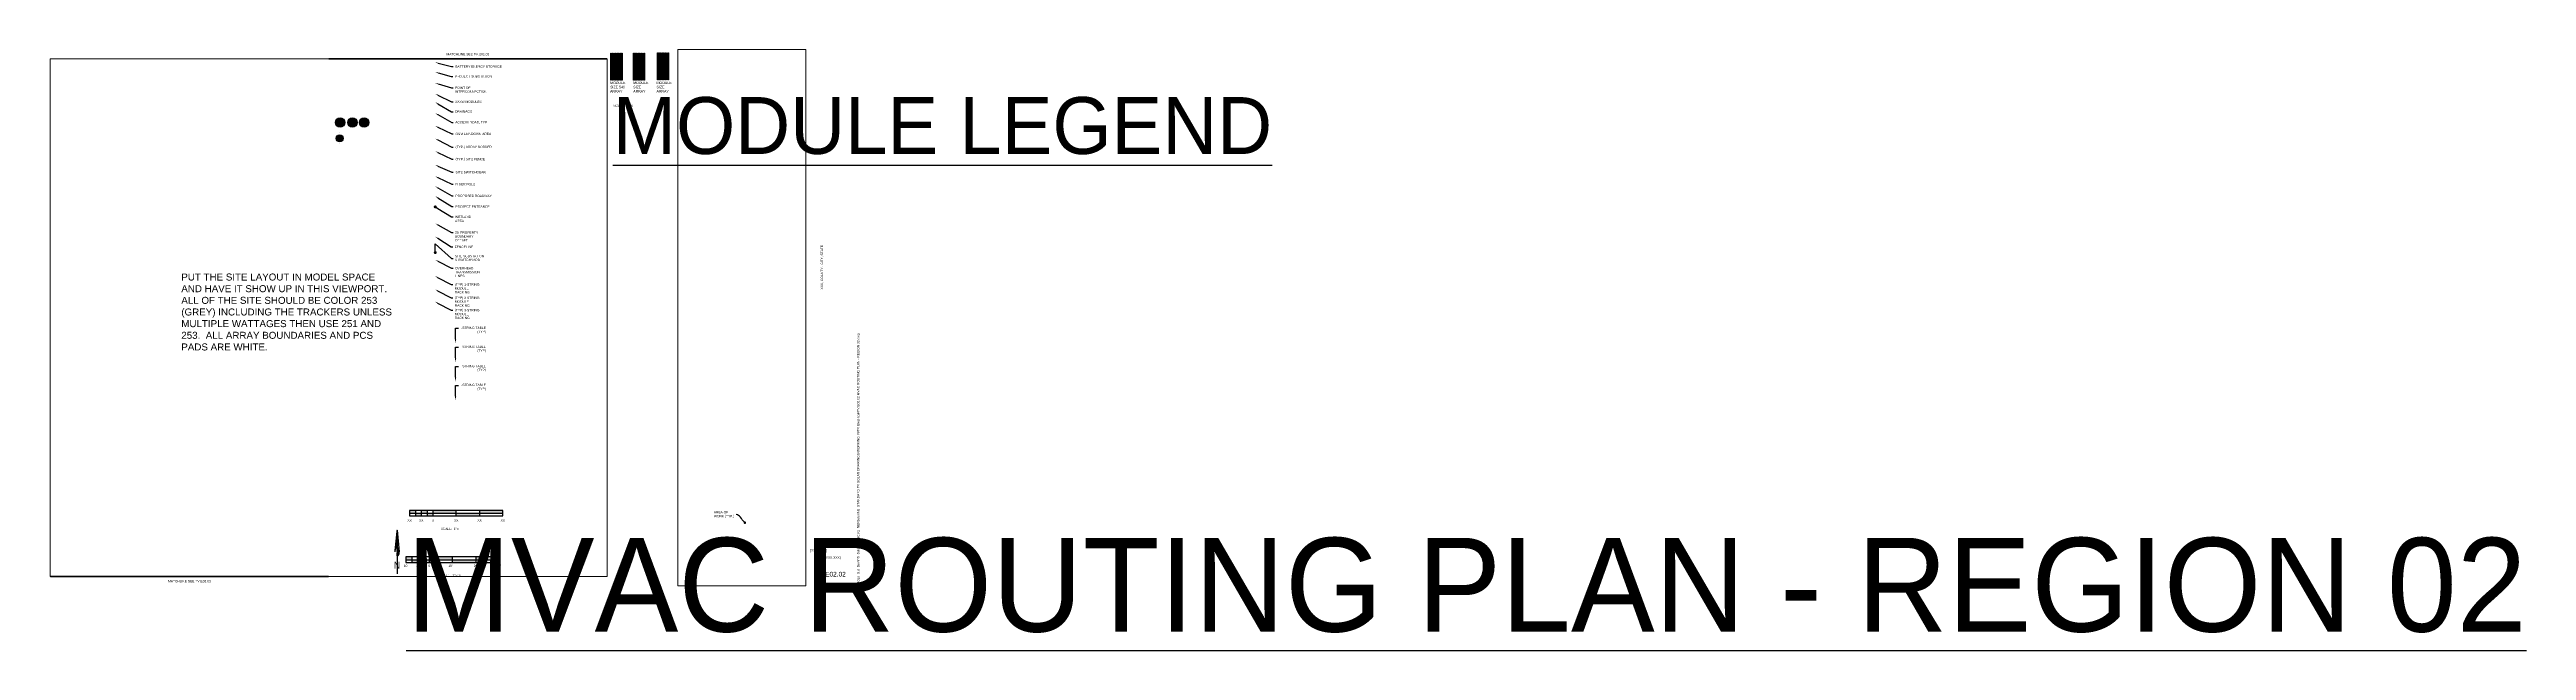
# Paper-space layout 'PV.E02.02 MVAC ROUTING PLAN - REGION 02' of a CAD drawing. Header units: feet. Extents: x 0 to 106, y -3 to 23.
import ezdxf
from ezdxf import colors
from ezdxf.entities.mleader import LeaderData, LeaderLine
from ezdxf.enums import TextEntityAlignment as Align
from ezdxf.math import Vec2, Vec3

# ---------------------------------------------------------------- set-up
doc = ezdxf.new("R2018")
doc.units = ezdxf.units.FT
doc.header["$MEASUREMENT"] = 0
doc.linetypes.add('PHANTOM', pattern=[0.5, 0.25, -0.05, 0.05, -0.05, 0.05, -0.05])
for name, color, linetype in [('G-ANNO-TEXT', 1, 'Continuous'), ('G-ANNO-TTBL', 1, 'Continuous'), ('G-MATC-LINE', 6, 'PHANTOM'), ('JINKO 535', 253, 'Continuous'), ('JINKO 540', 250, 'Continuous'), ('RISEN', 251, 'Continuous')]:
    doc.layers.add(name, color=color, linetype=linetype)
doc.layers.add('G-NPLT', color=67, linetype='Continuous', plot=False)
doc.layers.add('VP', color=31, linetype='Continuous', plot=False)
doc.styles.add('NEI-A', font='arial.ttf')
doc.styles.get("Standard").update_dxf_attribs({"font": 'arial.ttf'})

# ---------------------------------------------------------------- blocks, each defined once
blk = doc.blocks.new('ARRAY_LETTER')
h = blk.add_hatch(color=255)
h.dxf.hatch_style = 1
edge = h.paths.add_edge_path()
edge.add_arc((0, 0), 0.2, 0, 360)
at = {"layer": 'G-ANNO-TEXT'}
blk.add_circle((0, 0), 0.2, dxfattribs=at)
at = {"layer": 'G-ANNO-TEXT', "style": 'NEI-A'}
blk.add_attdef('ARRAY_LETTER', text='', height=0.13, dxfattribs=at).set_placement((0, 0), align=Align.MIDDLE_CENTER)
blk = doc.blocks.new('PV - LEGEND CALLOUT')
h = blk.add_hatch(color=255)
h.dxf.hatch_style = 1
edge = h.paths.add_edge_path()
edge.add_arc((0, 0), 0.15625, 0, 360)
at = {"layer": 'Defpoints', "color": 2}
for p, q in [((0, 0.24375), (0, 0.24375)), ((0, -0.24375), (0, -0.24375))]:
    blk.add_line(p, q, dxfattribs=at)
at = {"layer": 'G-ANNO-TEXT', "linetype": 'Continuous'}
blk.add_circle((0, 0), 0.15625, dxfattribs=at)
at = {"layer": 'G-ANNO-TEXT', "style": 'NEI-A'}
blk.add_attdef('PV_LEGEND_CALLOUT', text='', height=0.125, dxfattribs=at).set_placement((0, 0), align=Align.MIDDLE_CENTER)
blk.add_attdef('PV_LEGEND_DESCRIPTION', text='', height=0.1, dxfattribs=at).set_placement((0.625, 0), align=Align.MIDDLE_LEFT)
blk = doc.blocks.new('_Dot')
at = {"color": 0, "linetype": 'ByBlock', "lineweight": -2}
blk.add_line((-0.5, 0), (-1, 0), dxfattribs=at)
at = {"color": 0, "linetype": 'ByBlock', "const_width": 0.5}
blk.add_lwpolyline([(-0.25, 0, 1), (0.25, 0, 1)], format="xyb", close=True, dxfattribs=at)
blk = doc.blocks.new('1P87@52DEG F TR ID3 PVBlock')
blk.add_lwpolyline([(-7, 6), (0, 6), (0, -328), (-7, -328)], close=True)
blk = doc.blocks.new('TITLE NAME')
at = {"lineweight": 30, "flags": 104}
blk.add_attdef('TITLE_NAME', text='', height=0.25, dxfattribs=at).set_placement((-0.03, 0.21), align=Align.BOTTOM_LEFT)
at = {"style": 'NEI-A'}
for tag, p in [('SCALE:', (0, 0)), ('1"_=_', (0.56, 0))]:
    blk.add_attdef(tag, text='', height=0.109, dxfattribs=at).set_placement(p, align=Align.BOTTOM_LEFT)
blk = doc.blocks.new('TITLE NAME W_O SCALE')
at = {"lineweight": 30, "flags": 104}
blk.add_attdef('TITLE_NAME', text='', height=0.2, dxfattribs=at).set_placement((-0.03, 0.21), align=Align.BOTTOM_LEFT)
at = {"style": 'NEI-A'}
for tag, p in [('SCALE:', (0, 0)), ('1"_=_', (0.56, 0))]:
    blk.add_attdef(tag, text='', height=0.1, dxfattribs=at).set_placement(p, align=Align.BOTTOM_LEFT)
blk = doc.blocks.new('SUB_BLOCK-SCALE_1')
h = blk.add_hatch(color=256)
h.dxf.hatch_style = 1
h.paths.add_polyline_path([(-2, 0.12), (-2, 0), (-1.75, 0), (-1.75, 0.12)])
h.paths.add_polyline_path([(-1.75, 0), (-1.75, -0.12), (-1.5, -0.12), (-1.5, 0)])
h.paths.add_polyline_path([(-1.25, 0.12), (-1.5, 0.12), (-1.5, 0), (-1.25, 0)])
h.paths.add_polyline_path([(-1.25, 0), (-1.25, -0.12), (-1, -0.12), (-1, 0)])
h.paths.add_polyline_path([(0, 0), (0, 0.12), (-1, 0.12), (-1, 0)])
h.paths.add_polyline_path([(1, -0.12), (1, 0), (0, 0), (0, -0.12)])
h.paths.add_polyline_path([(1, 0.12), (1, 0), (2, 0), (2, 0.12)])
for p, q in [((-2, 0), (2, 0)), ((-1.75, 0.12), (-1.75, -0.12)), ((-1.5, 0.12), (-1.5, -0.12)), ((-1.25, 0.12), (-1.25, -0.12)), ((-1, 0.12), (-1, -0.12)), ((0, -0.12), (0, 0.12))]:
    blk.add_line(p, q)
at = {"color": 0, "linetype": 'ByBlock', "lineweight": -2}
blk.add_line((1, 0.12), (1, -0.12), dxfattribs=at)
blk.add_lwpolyline([(-2, 0.12), (-2, -0.12), (2, -0.12), (2, 0.12)], close=True, dxfattribs=at)
at = {"insert": (-0.66, -0.67), "char_height": 0.1, "width": 0.4822, "attachment_point": 4, "style": 'NEI-A'}
blk.add_mtext('\\pxql;SCALE:', dxfattribs=at)
at = {"linetype": 'ByBlock', "lineweight": -2, "style": 'NEI-A', "flags": 8}
for tag, p in [('#1', (-2, -0.26)), ('#2', (-1.5, -0.26)), ('#3', (-1, -0.26)), ('#4', (0, -0.26)), ('#5', (1, -0.26)), ('#6', (2, -0.26))]:
    blk.add_attdef(tag, text='', height=0.1, dxfattribs=at).set_placement(p, align=Align.MIDDLE_CENTER)
blk.add_attdef('SCALE', text='', height=0.1, dxfattribs=at).set_placement((0, -0.67), align=Align.MIDDLE_LEFT)
blk = doc.blocks.new('*U17')
ref = blk.add_blockref('SUB_BLOCK-SCALE_1', (0, 0))
ref.add_attrib('#1', "10'", dxfattribs={"linetype": 'ByBlock', "lineweight": -2, "height": 0.1, "style": 'NEI-A', "flags": 8}).set_placement((-2, -0.26), align=Align.MIDDLE)
ref.add_attrib('#2', "5'", dxfattribs={"linetype": 'ByBlock', "lineweight": -2, "height": 0.1, "style": 'NEI-A', "flags": 8}).set_placement((-1.5, -0.26), align=Align.MIDDLE)
ref.add_attrib('#3', '0', dxfattribs={"linetype": 'ByBlock', "lineweight": -2, "height": 0.1, "style": 'NEI-A', "flags": 8}).set_placement((-1, -0.26), align=Align.MIDDLE)
ref.add_attrib('#4', "10'", dxfattribs={"linetype": 'ByBlock', "lineweight": -2, "height": 0.1, "style": 'NEI-A', "flags": 8}).set_placement((-0.09, -0.26), align=Align.MIDDLE)
ref.add_attrib('#5', "20'", dxfattribs={"linetype": 'ByBlock', "lineweight": -2, "height": 0.1, "style": 'NEI-A', "flags": 8}).set_placement((1, -0.26), align=Align.MIDDLE)
ref.add_attrib('#6', "30'", dxfattribs={"linetype": 'ByBlock', "lineweight": -2, "height": 0.1, "style": 'NEI-A', "flags": 8}).set_placement((2, -0.26), align=Align.MIDDLE)
ref.add_attrib('SCALE', '1"=10\'', dxfattribs={"linetype": 'ByBlock', "lineweight": -2, "height": 0.1, "style": 'NEI-A', "flags": 8}).set_placement((0, -0.67), align=Align.MIDDLE_LEFT)
blk = doc.blocks.new('NORTH ARROW VERTICAL')
h = blk.add_hatch()
h.set_pattern_fill('ANSI31', color=0, scale=0.01, style=0)
h.paths.add_polyline_path([(-0.029, 0.337, -0.067391), (-0.022, 0.357, -0.104279), (-0.011, 0.371, -0.174286), (0, 0.375), (0, 0.625)])
h.paths.add_polyline_path([(0.031, 0.312), (0.029, 0.337, 0.067391), (0.022, 0.357, 0.104279), (0.011, 0.371, 0.174286), (0, 0.375), (0, 0.25, 0.174286), (0.011, 0.254, 0.104279), (0.022, 0.268, 0.065115), (0.029, 0.287, 0.051264)])
at = {"color": 0}
for p, q in [((0, 0.625), (-0.031, 0.312)), ((0, 0.625), (0.031, 0.312)), ((0, 0.625), (0, 0.375)), ((0, 0.375), (0, 0.25)), ((0, 0.25), (0, 0))]:
    blk.add_line(p, q, dxfattribs=at)
for points in [[(0, 0.375, 0.174286), (-0.011, 0.371, 0.104279), (-0.022, 0.357, 0.065115), (-0.029, 0.338, 0.051264), (-0.031, 0.312, 0.051264)], [(0.031, 0.312, 0.051264), (0.029, 0.338, 0.065115), (0.022, 0.357, 0.104279), (0.011, 0.371, 0.174286), (0, 0.375, 0.174286)], [(0, 0.25, 0.174286), (0.011, 0.254, 0.104279), (0.022, 0.268, 0.065115), (0.029, 0.287, 0.051264), (0.031, 0.312, 0.051264)]]:
    blk.add_lwpolyline(points, format="xyb", dxfattribs=at)
at = {"color": 0, "style": 'NEI-A', "width": 0.85}
blk.add_text('N', height=0.1, dxfattribs=at).set_placement((0, 0.122), align=Align.MIDDLE)

psp = doc.layouts.new('PV.E02.02 MVAC ROUTING PLAN - REGION 02')

# ---------------------------------------------------------------- linework, layer by layer
at = {"layer": 'G-ANNO-TEXT', "const_width": 0.0025}
for points in [[(24.04, 22.86), (24.52, 22.86), (24.52, 21.69), (24.04, 21.69)], [(25.01, 22.86), (25.49, 22.86), (25.49, 21.69), (25.01, 21.69)], [(26.04, 22.87), (26.53, 22.87), (26.53, 21.71), (26.04, 21.71)]]:
    psp.add_lwpolyline(points, close=True, dxfattribs=at)
at = {"layer": 'G-MATC-LINE', "const_width": 0.0625}
for points in [[(23.88, 22.61), (11.94, 22.61)], [(11.94, 0.4), (0, 0.4)]]:
    psp.add_lwpolyline(points, dxfattribs=at)

# ---------------------------------------------------------------- block references
for p, values in [((12.43, 19.88), {'ARRAY_LETTER': 'A'}), ((12.96, 19.88), {'ARRAY_LETTER': 'B'}), ((13.46, 19.88), {'ARRAY_LETTER': 'C'})]:
    psp.add_blockref('ARRAY_LETTER', p).add_auto_attribs(values)
ref = psp.add_blockref('PV - LEGEND CALLOUT', (12.41, 19.2), dxfattribs=dict(xscale=0.972, yscale=0.972, zscale=0.972))
ref.add_attrib('PV_LEGEND_CALLOUT', 'MS', dxfattribs={"layer": 'G-ANNO-TEXT', "height": 0.121, "style": 'NEI-A'}).set_placement((12.41, 19.2), align=Align.MIDDLE_CENTER)
at = {"layer": 'G-ANNO-TEXT'}
ref = psp.add_blockref('TITLE NAME', (24.15, 20.46), dxfattribs=at)
lines = psp.add_mtext('{\\LMODULE LEGEND}', dxfattribs={"layer": '0', "insert": (24.12, 20.97), "char_height": 2.4399, "attachment_point": 1})
ref.add_attrib('TITLE_NAME', '', (24.12, 20.97)).embed_mtext(lines)
ref.add_attrib('SCALE:', 'SCALE:', dxfattribs={"layer": '0', "height": 0.1, "style": 'NEI-A'}).set_placement((24.15, 20.52), align=Align.BOTTOM_LEFT)
ref.add_attrib('1"_=_', 'NTS', dxfattribs={"layer": '0', "height": 0.1, "style": 'NEI-A'}).set_placement((24.71, 20.52), align=Align.BOTTOM_LEFT)
ref = psp.add_blockref('SUB_BLOCK-SCALE_1', (17.41, 3.12), dxfattribs=at)
ref.add_attrib('#1', 'XX', dxfattribs={"layer": '0', "linetype": 'ByBlock', "lineweight": -2, "height": 0.1, "style": 'NEI-A'}).set_placement((15.41, 2.86), align=Align.TOP_CENTER)
ref.add_attrib('#2', 'XX', dxfattribs={"layer": '0', "linetype": 'ByBlock', "lineweight": -2, "height": 0.1, "style": 'NEI-A'}).set_placement((15.91, 2.86), align=Align.TOP_CENTER)
ref.add_attrib('#3', '0', dxfattribs={"layer": '0', "linetype": 'ByBlock', "lineweight": -2, "height": 0.1, "style": 'NEI-A'}).set_placement((16.41, 2.86), align=Align.TOP_CENTER)
ref.add_attrib('#4', 'XX', dxfattribs={"layer": '0', "linetype": 'ByBlock', "lineweight": -2, "height": 0.1, "style": 'NEI-A'}).set_placement((17.41, 2.86), align=Align.TOP_CENTER)
ref.add_attrib('#5', 'XX', dxfattribs={"layer": '0', "linetype": 'ByBlock', "lineweight": -2, "height": 0.1, "style": 'NEI-A'}).set_placement((18.41, 2.86), align=Align.TOP_CENTER)
ref.add_attrib('#6', 'XX', dxfattribs={"layer": '0', "linetype": 'ByBlock', "lineweight": -2, "height": 0.1, "style": 'NEI-A'}).set_placement((19.41, 2.86), align=Align.TOP_CENTER)
ref.add_attrib('SCALE', '1"=', dxfattribs={"layer": '0', "linetype": 'ByBlock', "lineweight": -2, "height": 0.1, "style": 'NEI-A'}).set_placement((17.41, 2.45), align=Align.MIDDLE)
at = {"layer": 'G-ANNO-TEXT', "xscale": 3, "yscale": 3, "zscale": 3}
psp.add_blockref('NORTH ARROW VERTICAL', (14.87, 0.52), dxfattribs=at)
at = {"layer": 'G-ANNO-TEXT'}
psp.add_blockref('*U17', (17.25, 1.12), dxfattribs=at)
ref = psp.add_blockref('TITLE NAME W_O SCALE', (14.36, 2.34), dxfattribs=at)
lines = psp.add_mtext('{\\LMVAC ROUTING PLAN - REGION 02}', dxfattribs={"layer": '0', "insert": (15.27, 2.06), "char_height": 4.0255, "attachment_point": 1})
ref.add_attrib('TITLE_NAME', '', (15.27, 2.06)).embed_mtext(lines)
at = {"layer": 'JINKO 535', "xscale": 0.003472222222222222, "yscale": 0.003472222222222222, "zscale": 0.003472222222222222}
for p in [(25.04, 22.83), (25.1, 22.83), (25.17, 22.83), (25.23, 22.83), (25.3, 22.83), (25.36, 22.83), (25.43, 22.83), (25.49, 22.83)]:
    psp.add_blockref('1P87@52DEG F TR ID3 PVBlock', p, dxfattribs=at)
at = {"layer": 'JINKO 540', "xscale": 0.003472222222222222, "yscale": 0.003472222222222222, "zscale": 0.003472222222222222}
for p in [(26.07, 22.85), (26.13, 22.85), (26.2, 22.85), (26.26, 22.85), (26.33, 22.85), (26.39, 22.85), (26.46, 22.85), (26.52, 22.85)]:
    psp.add_blockref('1P87@52DEG F TR ID3 PVBlock', p, dxfattribs=at)
at = {"layer": 'RISEN', "xscale": 0.003472222222222222, "yscale": 0.003472222222222222, "zscale": 0.003472222222222222}
for p in [(24.06, 22.83), (24.13, 22.83), (24.19, 22.83), (24.26, 22.83), (24.32, 22.83), (24.39, 22.83), (24.45, 22.83), (24.52, 22.83)]:
    psp.add_blockref('1P87@52DEG F TR ID3 PVBlock', p, dxfattribs=at)

# ---------------------------------------------------------------- texts
at = {"layer": 'G-ANNO-TEXT', "char_height": 0.1, "attachment_point": 5, "style": 'NEI-A'}
for s, insert in [('MATCHLINE SEE PV.E02.01', (17.91, 22.81)), ('MATCHLINE SEE PV.E02.03', (5.97, 0.2))]:
    psp.add_mtext_dynamic_manual_height_columns(s, width=3.1385, gutter_width=0.547, heights=[0], dxfattribs=dict(at, insert=insert))
at = {"layer": 'G-ANNO-TEXT', "char_height": 0.1094, "width": 0.6841, "attachment_point": 4, "style": 'NEI-A'}
for s, insert in [('MODULE SIZE 540 ARRAY', (24.01, 21.4)), ('MODULE SIZE   ARRAY', (25, 21.4)), ('MODULE SIZE   ARRAY', (26, 21.4))]:
    psp.add_mtext(s, dxfattribs=dict(at, insert=insert))
at = {"layer": 'G-ANNO-TTBL', "style": 'NEI-A'}
psp.add_text('XXX, COUNTY , CITY, STATE', height=0.1, rotation=90, dxfattribs=at).set_placement((33.1, 13.67), align=Align.MIDDLE)
at = {"layer": 'G-ANNO-TTBL', "insert": (34.6, 0), "char_height": 0.1, "width": 13.9717, "attachment_point": 1, "rotation": 90, "style": 'NEI-A'}
psp.add_mtext('H:\\\\Ops_Std_Dev\\\\PS_Solar\\\\4_DWGs\\\\2_NEI\\\\Solar\\\\NEI STANDARD PV SOLAR DRAWINGS\\\\WORKING IN\\\\PV Electrical\\\\PV.E02.02 MVAC ROUTING PLAN - REGION 02.dwg', dxfattribs=at)
at = {"layer": 'G-ANNO-TTBL', "style": 'NEI-A'}
for s, width, insert, char_height, attachment_point in [('[XX/XX/XX]', 0.8548, (32.59, 1.51), 0.1, 4), ('[XXXX.XXX]', 0.8548, (33.51, 1.2), 0.1, 5), ('PV.E02.02', 1.7218, (33.45, 0.5), 0.2, 5)]:
    psp.add_mtext_dynamic_manual_height_columns(s, width=width, gutter_width=0.5, heights=[0], dxfattribs=dict(at, insert=insert, char_height=char_height, attachment_point=attachment_point))
at = {"layer": 'G-NPLT', "insert": (5.62, 13.4), "char_height": 0.3, "width": 9.1702, "attachment_point": 1, "style": 'NEI-A'}
psp.add_mtext('PUT THE SITE LAYOUT IN MODEL SPACE AND HAVE IT SHOW UP IN THIS VIEWPORT. ALL OF THE SITE SHOULD BE COLOR 253 (GREY) INCLUDING THE TRACKERS UNLESS MULTIPLE WATTAGES THEN USE 251 AND 253.  ALL ARRAY BOUNDARIES AND PCS PADS ARE WHITE. ', dxfattribs=at)

# ---------------------------------------------------------------- leaders
at = {"layer": 'G-ANNO-TEXT'}
ml = psp.add_multileader_mtext('Standard', dxfattribs=at)
ml.set_content('BATTERY ENERGY STORAGE', color=256, style='NEI-A')
ml.set_leader_properties()
ml.build(insert=Vec2(0, 0))
ml.multileader.update_dxf_attribs({"dogleg_length": 0.0625, "arrow_head_size": 0.125})
ctx = ml.context
ctx.base_point, ctx.char_height, ctx.arrow_head_size, ctx.landing_gap_size, ctx.plane_origin = Vec3(17.28, 22.28), 0.1, 0.125, 0.09, Vec3(15.98, 21.36)
notes = []
notes.append((ctx, [(0, (1, 1, 0), (17.21, 22.28), (1, 0), 0.0625, [(0, [(16.51, 22.46)], 0, [])])]))
ctx.mtext.insert, ctx.mtext.width, ctx.mtext.flow_direction = Vec3(17.37, 22.33), 2.0138, 5
ml = psp.add_multileader_mtext('Standard', dxfattribs=at)
ml.set_content('PROJECT SUBSTATION', color=256, style='NEI-A')
ml.set_leader_properties()
ml.build(insert=Vec2(0, 0))
ml.multileader.update_dxf_attribs({"dogleg_length": 0.0625, "arrow_head_size": 0.125})
ctx = ml.context
ctx.base_point, ctx.char_height, ctx.arrow_head_size, ctx.landing_gap_size, ctx.plane_origin = Vec3(17.27, 21.86), 0.1, 0.125, 0.09, Vec3(16.9, 20.98)
notes.append((ctx, [(0, (1, 1, 0), (17.2, 21.86), (1, 0), 0.0625, [(0, [(16.51, 22.04)], 0, [])])]))
ctx.mtext.insert, ctx.mtext.width, ctx.mtext.flow_direction = Vec3(17.36, 21.91), 1.573, 5
ml = psp.add_multileader_mtext('Standard', dxfattribs=at)
ml.set_content('POINT OF INTERCONNECTION', color=256, style='NEI-A')
ml.set_leader_properties()
ml.build(insert=Vec2(0, 0))
ml.multileader.update_dxf_attribs({"dogleg_length": 0.0625, "arrow_head_size": 0.125})
ctx = ml.context
ctx.base_point, ctx.char_height, ctx.arrow_head_size, ctx.landing_gap_size, ctx.plane_origin = Vec3(17.27, 21.37), 0.1, 0.125, 0.09, Vec3(16.91, 20.49)
notes.append((ctx, [(0, (1, 1, 0), (17.21, 21.37), (1, 0), 0.0625, [(0, [(16.51, 21.57)], 0, [])])]))
ctx.mtext.insert, ctx.mtext.width, ctx.mtext.flow_direction = Vec3(17.36, 21.42), 1.573, 5
ml = psp.add_multileader_mtext('Standard', dxfattribs=at)
ml.set_content('XXXW MODULES', color=256, style='NEI-A')
ml.set_leader_properties()
ml.build(insert=Vec2(0, 0))
ml.multileader.update_dxf_attribs({"dogleg_length": 0.0625, "arrow_head_size": 0.125})
ctx = ml.context
ctx.base_point, ctx.char_height, ctx.arrow_head_size, ctx.landing_gap_size, ctx.plane_origin = Vec3(17.27, 20.77), 0.1, 0.125, 0.09, Vec3(16.97, 18.57)
notes.append((ctx, [(0, (1, 1, 0), (17.21, 20.77), (1, 0), 0.0625, [(0, [(16.51, 21.11)], 0, [])])]))
ctx.mtext.insert, ctx.mtext.width, ctx.mtext.flow_direction = Vec3(17.36, 20.82), 1.0883, 5
ml = psp.add_multileader_mtext('Standard', dxfattribs=at)
ml.set_content('DRAINAGE', color=256, style='NEI-A')
ml.set_leader_properties()
ml.build(insert=Vec2(0, 0))
ml.multileader.update_dxf_attribs({"dogleg_length": 0.0625, "arrow_head_size": 0.125})
ctx = ml.context
ctx.base_point, ctx.char_height, ctx.arrow_head_size, ctx.landing_gap_size, ctx.plane_origin = Vec3(17.27, 20.34), 0.1, 0.125, 0.09, Vec3(16.91, 19.46)
notes.append((ctx, [(0, (1, 1, 0), (17.21, 20.34), (1, 0), 0.0625, [(0, [(16.51, 20.75)], 0, [])])]))
ctx.mtext.insert, ctx.mtext.width, ctx.mtext.flow_direction = Vec3(17.36, 20.4), 1.573, 5
ml = psp.add_multileader_mtext('Standard', dxfattribs=at)
ml.set_content('ACCESS ROAD, TYP', color=256, style='NEI-A')
ml.set_leader_properties()
ml.build(insert=Vec2(0, 0))
ml.multileader.update_dxf_attribs({"dogleg_length": 0.0625, "arrow_head_size": 0.125})
ctx = ml.context
ctx.base_point, ctx.char_height, ctx.arrow_head_size, ctx.landing_gap_size, ctx.plane_origin = Vec3(17.28, 19.88), 0.1, 0.125, 0.09, Vec3(16.91, 18.99)
notes.append((ctx, [(0, (1, 1, 0), (17.22, 19.88), (1, 0), 0.0625, [(0, [(16.51, 20.28)], 0, [])])]))
ctx.mtext.insert, ctx.mtext.width, ctx.mtext.flow_direction = Vec3(17.37, 19.94), 1.573, 5
ml = psp.add_multileader_mtext('Standard', dxfattribs=at)
ml.set_content('O&M LAY-DOWN AREA', color=256, style='NEI-A')
ml.set_leader_properties()
ml.build(insert=Vec2(0, 0))
ml.multileader.update_dxf_attribs({"dogleg_length": 0.0625, "arrow_head_size": 0.125})
ctx = ml.context
ctx.base_point, ctx.char_height, ctx.arrow_head_size, ctx.landing_gap_size, ctx.plane_origin = Vec3(17.29, 19.39), 0.1, 0.125, 0.09, Vec3(16.92, 18.5)
notes.append((ctx, [(0, (1, 1, 0), (17.22, 19.39), (1, 0), 0.0625, [(0, [(16.51, 19.73)], 0, [])])]))
ctx.mtext.insert, ctx.mtext.width, ctx.mtext.flow_direction = Vec3(17.38, 19.44), 1.573, 5
ml = psp.add_multileader_mtext('Standard', dxfattribs=at)
ml.set_content('(TYP.) ARRAY BORDER', color=256, style='NEI-A')
ml.set_leader_properties()
ml.build(insert=Vec2(0, 0))
ml.multileader.update_dxf_attribs({"dogleg_length": 0.0625, "arrow_head_size": 0.125})
ctx = ml.context
ctx.base_point, ctx.char_height, ctx.arrow_head_size, ctx.landing_gap_size, ctx.plane_origin = Vec3(17.29, 18.82), 0.1, 0.125, 0.09, Vec3(16.92, 17.94)
notes.append((ctx, [(0, (1, 1, 0), (17.22, 18.82), (1, 0), 0.0625, [(0, [(16.51, 19.19)], 0, [])])]))
ctx.mtext.insert, ctx.mtext.width, ctx.mtext.flow_direction = Vec3(17.38, 18.88), 1.573, 5
ml = psp.add_multileader_mtext('Standard', dxfattribs=at)
ml.set_content('(TYP.) SITE FENCE', color=256, style='NEI-A')
ml.set_leader_properties()
ml.build(insert=Vec2(0, 0))
ml.multileader.update_dxf_attribs({"dogleg_length": 0.0625, "arrow_head_size": 0.125})
ctx = ml.context
ctx.base_point, ctx.char_height, ctx.arrow_head_size, ctx.landing_gap_size, ctx.plane_origin = Vec3(17.29, 18.3), 0.1, 0.125, 0.09, Vec3(16.92, 17.42)
notes.append((ctx, [(0, (1, 1, 0), (17.22, 18.3), (1, 0), 0.0625, [(0, [(16.51, 18.65)], 0, [])])]))
ctx.mtext.insert, ctx.mtext.width, ctx.mtext.flow_direction = Vec3(17.38, 18.36), 1.573, 5
ml = psp.add_multileader_mtext('Standard', dxfattribs=at)
ml.set_content('SITE SWITCHGEAR', color=256, style='NEI-A')
ml.set_leader_properties()
ml.build(insert=Vec2(0, 0))
ml.multileader.update_dxf_attribs({"dogleg_length": 0.0625, "arrow_head_size": 0.125})
ctx = ml.context
ctx.base_point, ctx.char_height, ctx.arrow_head_size, ctx.landing_gap_size, ctx.plane_origin = Vec3(17.29, 17.75), 0.1, 0.125, 0.09, Vec3(16.92, 16.87)
notes.append((ctx, [(0, (1, 1, 0), (17.22, 17.75), (1, 0), 0.0625, [(0, [(16.51, 18.06)], 0, [])])]))
ctx.mtext.insert, ctx.mtext.width, ctx.mtext.flow_direction = Vec3(17.38, 17.8), 1.573, 5
ml = psp.add_multileader_mtext('Standard', dxfattribs=at)
ml.set_content('RISER POLE', color=256, style='NEI-A')
ml.set_leader_properties()
ml.build(insert=Vec2(0, 0))
ml.multileader.update_dxf_attribs({"dogleg_length": 0.0625, "arrow_head_size": 0.125})
ctx = ml.context
ctx.base_point, ctx.char_height, ctx.arrow_head_size, ctx.landing_gap_size, ctx.plane_origin = Vec3(17.29, 17.23), 0.1, 0.125, 0.09, Vec3(16.92, 16.35)
notes.append((ctx, [(0, (1, 1, 0), (17.22, 17.23), (1, 0), 0.0625, [(0, [(16.51, 17.57)], 0, [])])]))
ctx.mtext.insert, ctx.mtext.width, ctx.mtext.flow_direction = Vec3(17.38, 17.28), 1.573, 5
ml = psp.add_multileader_mtext('Standard', dxfattribs=at)
ml.set_content('PROPOSED ROADWAY', color=256, style='NEI-A')
ml.set_leader_properties()
ml.build(insert=Vec2(0, 0))
ml.multileader.update_dxf_attribs({"dogleg_length": 0.0625, "arrow_head_size": 0.125})
ctx = ml.context
ctx.base_point, ctx.char_height, ctx.arrow_head_size, ctx.landing_gap_size, ctx.plane_origin = Vec3(17.29, 16.73), 0.1, 0.125, 0.09, Vec3(16.92, 15.85)
notes.append((ctx, [(0, (1, 1, 0), (17.22, 16.73), (1, 0), 0.0625, [(0, [(16.51, 17.14)], 0, [])])]))
ctx.mtext.insert, ctx.mtext.width, ctx.mtext.flow_direction = Vec3(17.38, 16.78), 1.573, 5
ml = psp.add_multileader_mtext('Standard', dxfattribs=at)
ml.set_content('PROJECT ENTRANCE', color=256, style='NEI-A')
ml.set_leader_properties()
ml.build(insert=Vec2(0, 0))
ml.multileader.update_dxf_attribs({"dogleg_length": 0.0625, "arrow_head_size": 0.125})
ctx = ml.context
ctx.base_point, ctx.char_height, ctx.arrow_head_size, ctx.landing_gap_size, ctx.plane_origin = Vec3(17.29, 16.27), 0.1, 0.125, 0.09, Vec3(16.92, 15.38)
notes.append((ctx, [(0, (1, 1, 0), (17.22, 16.27), (1, 0), 0.0625, [(0, [(16.51, 16.72)], 0, [])])]))
ctx.mtext.insert, ctx.mtext.width, ctx.mtext.flow_direction = Vec3(17.38, 16.32), 1.573, 5
ml = psp.add_multileader_mtext('Standard', dxfattribs=at)
ml.set_content('\\pxsm1;SITE SUBSTATION \\P& SWITCHYARD', color=256, style='NEI-A')
ml.set_leader_properties(color=256, linetype='ByLayer', lineweight=-1)
ml.set_arrow_properties(name='DOT')
ml.build(insert=Vec2(0, 0))
ml.multileader.update_dxf_attribs({"text_left_attachment_type": 2, "text_right_attachment_type": 2, "dogleg_length": 0.0625, "arrow_head_size": 0.125})
ctx = ml.context
ctx.base_point, ctx.char_height, ctx.arrow_head_size, ctx.landing_gap_size, ctx.plane_origin = Vec3(17.27, 14.05), 0.1, 0.125, 0.09, Vec3(9.2, 22.37)
ctx.left_attachment, ctx.right_attachment = 2, 2
notes.append((ctx, [(1, (1, 1, 0), (17.21, 14.05), (1, 0), 0.0625, [(0, [(16.51, 14.3), (16.51, 14.67)], 0, [])])]))
ctx.mtext.insert, ctx.mtext.width, ctx.mtext.flow_direction = Vec3(17.36, 14.2), 1.348, 5
ctx.mtext.has_bg_fill, ctx.mtext.bg_color, ctx.mtext.bg_scale_factor, ctx.mtext.bg_transparency, ctx.mtext.use_window_bg_color = 1, -1027028792, 1.5, 0, 1
ml = psp.add_multileader_mtext('Standard', dxfattribs=at)
ml.set_content('(TYP) 1-STRING MODULE RACKING', color=256, style='NEI-A')
ml.set_leader_properties()
ml.build(insert=Vec2(0, 0))
ml.multileader.update_dxf_attribs({"dogleg_length": 0.0625, "arrow_head_size": 0.125})
ctx = ml.context
ctx.base_point, ctx.char_height, ctx.arrow_head_size, ctx.landing_gap_size, ctx.plane_origin = Vec3(17.26, 12.93), 0.1, 0.125, 0.09, Vec3(16.71, 11.63)
notes.append((ctx, [(0, (1, 1, 0), (17.2, 12.93), (1, 0), 0.0625, [(0, [(16.5, 13.29)], 0, [])])]))
ctx.mtext.insert, ctx.mtext.width, ctx.mtext.flow_direction = Vec3(17.35, 12.98), 1.2561, 5
ml = psp.add_multileader_mtext('Standard', dxfattribs=at)
ml.set_content('(TYP) 2-STRING MODULE RACKING', color=256, style='NEI-A')
ml.set_leader_properties()
ml.build(insert=Vec2(0, 0))
ml.multileader.update_dxf_attribs({"dogleg_length": 0.0625, "arrow_head_size": 0.125})
ctx = ml.context
ctx.base_point, ctx.char_height, ctx.arrow_head_size, ctx.landing_gap_size, ctx.plane_origin = Vec3(17.26, 12.36), 0.1, 0.125, 0.09, Vec3(16.71, 11.06)
notes.append((ctx, [(0, (1, 1, 0), (17.2, 12.36), (1, 0), 0.0625, [(0, [(16.5, 12.72)], 0, [])])]))
ctx.mtext.insert, ctx.mtext.width, ctx.mtext.flow_direction = Vec3(17.35, 12.41), 1.2561, 5
ml = psp.add_multileader_mtext('Standard', dxfattribs=at)
ml.set_content('(TYP) 3-STRING MODULE RACKING', color=256, style='NEI-A')
ml.set_leader_properties()
ml.build(insert=Vec2(0, 0))
ml.multileader.update_dxf_attribs({"dogleg_length": 0.0625, "arrow_head_size": 0.125})
ctx = ml.context
ctx.base_point, ctx.char_height, ctx.arrow_head_size, ctx.landing_gap_size, ctx.plane_origin = Vec3(17.26, 11.83), 0.1, 0.125, 0.09, Vec3(16.71, 10.53)
notes.append((ctx, [(0, (1, 1, 0), (17.2, 11.83), (1, 0), 0.0625, [(0, [(16.5, 12.19)], 0, [])])]))
ctx.mtext.insert, ctx.mtext.width, ctx.mtext.flow_direction = Vec3(17.35, 11.88), 1.2561, 5
ml = psp.add_multileader_mtext('Standard', dxfattribs=at)
ml.set_content('AREA OF WORK (TYP.)', color=256, style='NEI-A')
ml.set_leader_properties()
ml.set_arrow_properties(name='DOT')
ml.build(insert=Vec2(0, 0))
ml.multileader.update_dxf_attribs({"leader_type": 2, "text_right_attachment_type": 2, "dogleg_length": 0.1, "arrow_head_size": 0.05})
ctx = ml.context
ctx.base_point, ctx.char_height, ctx.arrow_head_size, ctx.landing_gap_size, ctx.plane_origin = Vec3(28.37, 3.14), 0.1001, 0.05, 0.09, Vec3(21.99, 1.79)
ctx.right_attachment = 2
notes.append((ctx, [(1, (1, 1, 0), (29.52, 3.06), (-1, 0), 0.1, [(1, [(29.79, 2.71)], 0, [])])]))
ctx.mtext.insert, ctx.mtext.width, ctx.mtext.flow_direction = Vec3(28.46, 3.21), 0.978, 5
ctx.mtext.has_bg_fill, ctx.mtext.bg_color, ctx.mtext.bg_scale_factor, ctx.mtext.bg_transparency, ctx.mtext.use_window_bg_color = 1, -1027028792, 1.5, 0, 1
for ctx, leaders in notes:
    for number, flags, end, landing, length, lines in leaders:
        leader = LeaderData()
        leader.index, (leader.has_last_leader_line, leader.has_dogleg_vector, leader.attachment_direction) = number, flags
        leader.last_leader_point, leader.dogleg_vector, leader.dogleg_length = Vec3(end), Vec3(landing), length
        for number, points, colour, breaks in lines:
            line = LeaderLine()
            line.index, line.vertices, line.color, line.breaks = number, Vec3.list(points), colors.encode_raw_color(colour), breaks
            leader.lines.append(line)
        ctx.leaders.append(leader)

# ---------------------------------------------------------------- next in the draw order: linework, layer by layer
at = {"layer": 'G-ANNO-TEXT', "const_width": 0.0483, "flags": 128}
psp.add_lwpolyline([(29.76, 2.71, 1), (29.82, 2.71, 1)], format="xyb", close=True, dxfattribs=at)

# ---------------------------------------------------------------- next in the draw order: leaders
at = {"layer": 'G-ANNO-TEXT'}
ml = psp.add_multileader_mtext('Standard', dxfattribs=at)
ml.set_content("\\pxsm1,ql;20' PROPERTY BOUNDARY\\POFFSET", color=256, style='NEI-A')
ml.set_leader_properties()
ml.build(insert=Vec2(0, 0))
ml.multileader.update_dxf_attribs({"dogleg_length": 0.0625, "arrow_head_size": 0.125})
ctx = ml.context
ctx.base_point, ctx.char_height, ctx.arrow_head_size, ctx.landing_gap_size, ctx.plane_origin = Vec3(17.27, 15.16), 0.1, 0.125, 0.09, Vec3(13.9, 24.38)
notes = []
notes.append((ctx, [(1, (1, 1, 0), (17.21, 15.16), (1, 0), 0.0625, [(1, [(16.51, 15.55)], 0, [])])]))
ctx.mtext.insert, ctx.mtext.width, ctx.mtext.flow_direction = Vec3(17.36, 15.21), 1.0823, 5
ml = psp.add_multileader_mtext('Standard', dxfattribs=at)
ml.set_content('\\pxsm1;FENCELINE', color=256, style='NEI-A')
ml.set_leader_properties()
ml.build(insert=Vec2(0, 0))
ml.multileader.update_dxf_attribs({"dogleg_length": 0.0625, "arrow_head_size": 0.125})
ctx = ml.context
ctx.base_point, ctx.char_height, ctx.arrow_head_size, ctx.landing_gap_size, ctx.plane_origin = Vec3(17.26, 14.54), 0.1, 0.125, 0.09, Vec3(14.87, 22.48)
notes.append((ctx, [(1, (1, 1, 0), (17.2, 14.54), (1, 0), 0.0625, [(1, [(16.51, 14.98)], 0, [])])]))
ctx.mtext.insert, ctx.mtext.width, ctx.mtext.flow_direction = Vec3(17.35, 14.59), 0.8661, 5
ml = psp.add_multileader_mtext('Standard', dxfattribs=at)
ml.set_content('OVERHEAD TRANSMISSION LINES', color=256, style='NEI-A')
ml.set_leader_properties()
ml.build(insert=Vec2(0, 0))
ml.multileader.update_dxf_attribs({"dogleg_length": 0.0625, "arrow_head_size": 0.125})
ctx = ml.context
ctx.base_point, ctx.char_height, ctx.arrow_head_size, ctx.landing_gap_size, ctx.plane_origin = Vec3(17.27, 13.63), 0.1, 0.125, 0.09, Vec3(16.72, 12.33)
notes.append((ctx, [(0, (1, 1, 0), (17.21, 13.63), (1, 0), 0.0625, [(0, [(16.51, 13.99)], 0, [])])]))
ctx.mtext.insert, ctx.mtext.width, ctx.mtext.flow_direction = Vec3(17.36, 13.68), 0.8947, 5
for ctx, leaders in notes:
    for number, flags, end, landing, length, lines in leaders:
        leader = LeaderData()
        leader.index, (leader.has_last_leader_line, leader.has_dogleg_vector, leader.attachment_direction) = number, flags
        leader.last_leader_point, leader.dogleg_vector, leader.dogleg_length = Vec3(end), Vec3(landing), length
        for number, points, colour, breaks in lines:
            line = LeaderLine()
            line.index, line.vertices, line.color, line.breaks = number, Vec3.list(points), colors.encode_raw_color(colour), breaks
            leader.lines.append(line)
        ctx.leaders.append(leader)

# ---------------------------------------------------------------- next in the draw order: viewports
at = {"layer": 'VP'}
psp.add_viewport(center=(29.66, 11.51), size=(5.5, 23.011), view_center_point=(40.88, 29.49), view_height=23.011, status=3, dxfattribs=at)

# ---------------------------------------------------------------- next in the draw order: leaders
at = {"layer": 'G-ANNO-TEXT'}
ml = psp.add_multileader_mtext('Standard', dxfattribs=at)
ml.set_content('WETLAND AREA', color=256, style='NEI-A')
ml.set_leader_properties(color=256, linetype='ByLayer', lineweight=-1)
ml.set_arrow_properties(name='DOT')
ml.build(insert=Vec2(0, 0))
ml.multileader.update_dxf_attribs({"text_right_attachment_type": 6, "dogleg_length": 0.0625, "arrow_head_size": 0.125})
ctx = ml.context
ctx.base_point, ctx.char_height, ctx.arrow_head_size, ctx.landing_gap_size, ctx.plane_origin = Vec3(17.27, 15.83), 0.1, 0.125, 0.09, Vec3(-21.19, -40.73)
ctx.right_attachment = 6
notes = []
notes.append((ctx, [(0, (1, 1, 0), (17.21, 15.83), (1, 0), 0.0625, [(0, [(16.51, 16.26)], 0, [])])]))
ctx.mtext.insert, ctx.mtext.width, ctx.mtext.flow_direction = Vec3(17.36, 15.88), 0.4557, 5
ctx.mtext.has_bg_fill, ctx.mtext.bg_color, ctx.mtext.bg_scale_factor, ctx.mtext.bg_transparency, ctx.mtext.use_window_bg_color = 1, -1027028792, 1.5, 0, 1
for ctx, leaders in notes:
    for number, flags, end, landing, length, lines in leaders:
        leader = LeaderData()
        leader.index, (leader.has_last_leader_line, leader.has_dogleg_vector, leader.attachment_direction) = number, flags
        leader.last_leader_point, leader.dogleg_vector, leader.dogleg_length = Vec3(end), Vec3(landing), length
        for number, points, colour, breaks in lines:
            line = LeaderLine()
            line.index, line.vertices, line.color, line.breaks = number, Vec3.list(points), colors.encode_raw_color(colour), breaks
            leader.lines.append(line)
        ctx.leaders.append(leader)

# ---------------------------------------------------------------- next in the draw order: viewports
at = {"layer": 'VP'}
psp.add_viewport(center=(11.94, 11.51), size=(23.88, 22.2106), view_center_point=(2406914.75, 1596634.92), view_height=46488.6362, dxfattribs=at)

# ---------------------------------------------------------------- next in the draw order: leaders
at = {"layer": 'G-ANNO-TEXT'}
ml = psp.add_multileader_mtext('Standard', dxfattribs=at)
ml.set_content('\\pxqr;\xa0-STRING TABLE\\P(TYP) ', color=256, style='NEI-A')
ml.set_leader_properties()
ml.build(insert=Vec2(0, 0))
ml.multileader.update_dxf_attribs({"dogleg_length": 0.125, "arrow_head_size": 0.18})
ctx = ml.context
ctx.base_point, ctx.char_height, ctx.arrow_head_size, ctx.landing_gap_size, ctx.plane_origin = Vec3(17.51, 11.05), 0.1, 0.18, 0.09, Vec3(22.64, 11.17)
ctx.text_align_type = 2
notes = []
notes.append((ctx, [(1, (1, 1, 0), (17.38, 11.05), (1, 0), 0.125, [(0, [(17.38, 10.41)], 0, [])])]))
ctx.mtext.insert, ctx.mtext.width, ctx.mtext.defined_height, ctx.mtext.alignment, ctx.mtext.flow_direction = Vec3(18.68, 11.12), 1.4209, 0.506, 3, 5
ctx.mtext.has_bg_fill, ctx.mtext.bg_color, ctx.mtext.bg_scale_factor, ctx.mtext.bg_transparency, ctx.mtext.use_window_bg_color = 1, -1027028792, 1.5, 0, 1
for ctx, leaders in notes:
    for number, flags, end, landing, length, lines in leaders:
        leader = LeaderData()
        leader.index, (leader.has_last_leader_line, leader.has_dogleg_vector, leader.attachment_direction) = number, flags
        leader.last_leader_point, leader.dogleg_vector, leader.dogleg_length = Vec3(end), Vec3(landing), length
        for number, points, colour, breaks in lines:
            line = LeaderLine()
            line.index, line.vertices, line.color, line.breaks = number, Vec3.list(points), colors.encode_raw_color(colour), breaks
            leader.lines.append(line)
        ctx.leaders.append(leader)

# ---------------------------------------------------------------- next in the draw order: leaders
ml = psp.add_multileader_mtext('Standard', dxfattribs=at)
ml.set_content('\\pxqr;\xa0-STRING TABLE\\P(TYP) ', color=256, style='NEI-A')
ml.set_leader_properties()
ml.build(insert=Vec2(0, 0))
ml.multileader.update_dxf_attribs({"dogleg_length": 0.125, "arrow_head_size": 0.18})
ctx = ml.context
ctx.base_point, ctx.char_height, ctx.arrow_head_size, ctx.landing_gap_size, ctx.plane_origin = Vec3(17.51, 10.24), 0.1, 0.18, 0.09, Vec3(22.64, 10.36)
ctx.text_align_type = 2
notes = []
notes.append((ctx, [(1, (1, 1, 0), (17.38, 10.24), (1, 0), 0.125, [(0, [(17.38, 9.6)], 0, [])])]))
ctx.mtext.insert, ctx.mtext.width, ctx.mtext.defined_height, ctx.mtext.alignment, ctx.mtext.flow_direction = Vec3(18.68, 10.31), 1.4209, 0.506, 3, 5
ctx.mtext.has_bg_fill, ctx.mtext.bg_color, ctx.mtext.bg_scale_factor, ctx.mtext.bg_transparency, ctx.mtext.use_window_bg_color = 1, -1027028792, 1.5, 0, 1
for ctx, leaders in notes:
    for number, flags, end, landing, length, lines in leaders:
        leader = LeaderData()
        leader.index, (leader.has_last_leader_line, leader.has_dogleg_vector, leader.attachment_direction) = number, flags
        leader.last_leader_point, leader.dogleg_vector, leader.dogleg_length = Vec3(end), Vec3(landing), length
        for number, points, colour, breaks in lines:
            line = LeaderLine()
            line.index, line.vertices, line.color, line.breaks = number, Vec3.list(points), colors.encode_raw_color(colour), breaks
            leader.lines.append(line)
        ctx.leaders.append(leader)

# ---------------------------------------------------------------- next in the draw order: leaders
ml = psp.add_multileader_mtext('Standard', dxfattribs=at)
ml.set_content('\\pxqr;\xa0-STRING TABLE\\P(TYP) ', color=256, style='NEI-A')
ml.set_leader_properties()
ml.build(insert=Vec2(0, 0))
ml.multileader.update_dxf_attribs({"dogleg_length": 0.125, "arrow_head_size": 0.18})
ctx = ml.context
ctx.base_point, ctx.char_height, ctx.arrow_head_size, ctx.landing_gap_size, ctx.plane_origin = Vec3(17.51, 9.41), 0.1, 0.18, 0.09, Vec3(22.64, 9.53)
ctx.text_align_type = 2
notes = []
notes.append((ctx, [(1, (1, 1, 0), (17.38, 9.41), (1, 0), 0.125, [(0, [(17.38, 8.77)], 0, [])])]))
ctx.mtext.insert, ctx.mtext.width, ctx.mtext.defined_height, ctx.mtext.alignment, ctx.mtext.flow_direction = Vec3(18.68, 9.48), 1.4209, 0.506, 3, 5
ctx.mtext.has_bg_fill, ctx.mtext.bg_color, ctx.mtext.bg_scale_factor, ctx.mtext.bg_transparency, ctx.mtext.use_window_bg_color = 1, -1027028792, 1.5, 0, 1
for ctx, leaders in notes:
    for number, flags, end, landing, length, lines in leaders:
        leader = LeaderData()
        leader.index, (leader.has_last_leader_line, leader.has_dogleg_vector, leader.attachment_direction) = number, flags
        leader.last_leader_point, leader.dogleg_vector, leader.dogleg_length = Vec3(end), Vec3(landing), length
        for number, points, colour, breaks in lines:
            line = LeaderLine()
            line.index, line.vertices, line.color, line.breaks = number, Vec3.list(points), colors.encode_raw_color(colour), breaks
            leader.lines.append(line)
        ctx.leaders.append(leader)

# ---------------------------------------------------------------- next in the draw order: leaders
ml = psp.add_multileader_mtext('Standard', dxfattribs=at)
ml.set_content('\\pxqr;\xa0-STRING TABLE\\P(TYP) ', color=256, style='NEI-A')
ml.set_leader_properties()
ml.build(insert=Vec2(0, 0))
ml.multileader.update_dxf_attribs({"dogleg_length": 0.125, "arrow_head_size": 0.18})
ctx = ml.context
ctx.base_point, ctx.char_height, ctx.arrow_head_size, ctx.landing_gap_size, ctx.plane_origin = Vec3(17.51, 8.6), 0.1, 0.18, 0.09, Vec3(22.64, 8.72)
ctx.text_align_type = 2
notes = []
notes.append((ctx, [(1, (1, 1, 0), (17.38, 8.6), (1, 0), 0.125, [(0, [(17.38, 7.96)], 0, [])])]))
ctx.mtext.insert, ctx.mtext.width, ctx.mtext.defined_height, ctx.mtext.alignment, ctx.mtext.flow_direction = Vec3(18.68, 8.67), 1.4209, 0.506, 3, 5
ctx.mtext.has_bg_fill, ctx.mtext.bg_color, ctx.mtext.bg_scale_factor, ctx.mtext.bg_transparency, ctx.mtext.use_window_bg_color = 1, -1027028792, 1.5, 0, 1
for ctx, leaders in notes:
    for number, flags, end, landing, length, lines in leaders:
        leader = LeaderData()
        leader.index, (leader.has_last_leader_line, leader.has_dogleg_vector, leader.attachment_direction) = number, flags
        leader.last_leader_point, leader.dogleg_vector, leader.dogleg_length = Vec3(end), Vec3(landing), length
        for number, points, colour, breaks in lines:
            line = LeaderLine()
            line.index, line.vertices, line.color, line.breaks = number, Vec3.list(points), colors.encode_raw_color(colour), breaks
            leader.lines.append(line)
        ctx.leaders.append(leader)

doc.saveas('drawing.dxf')
